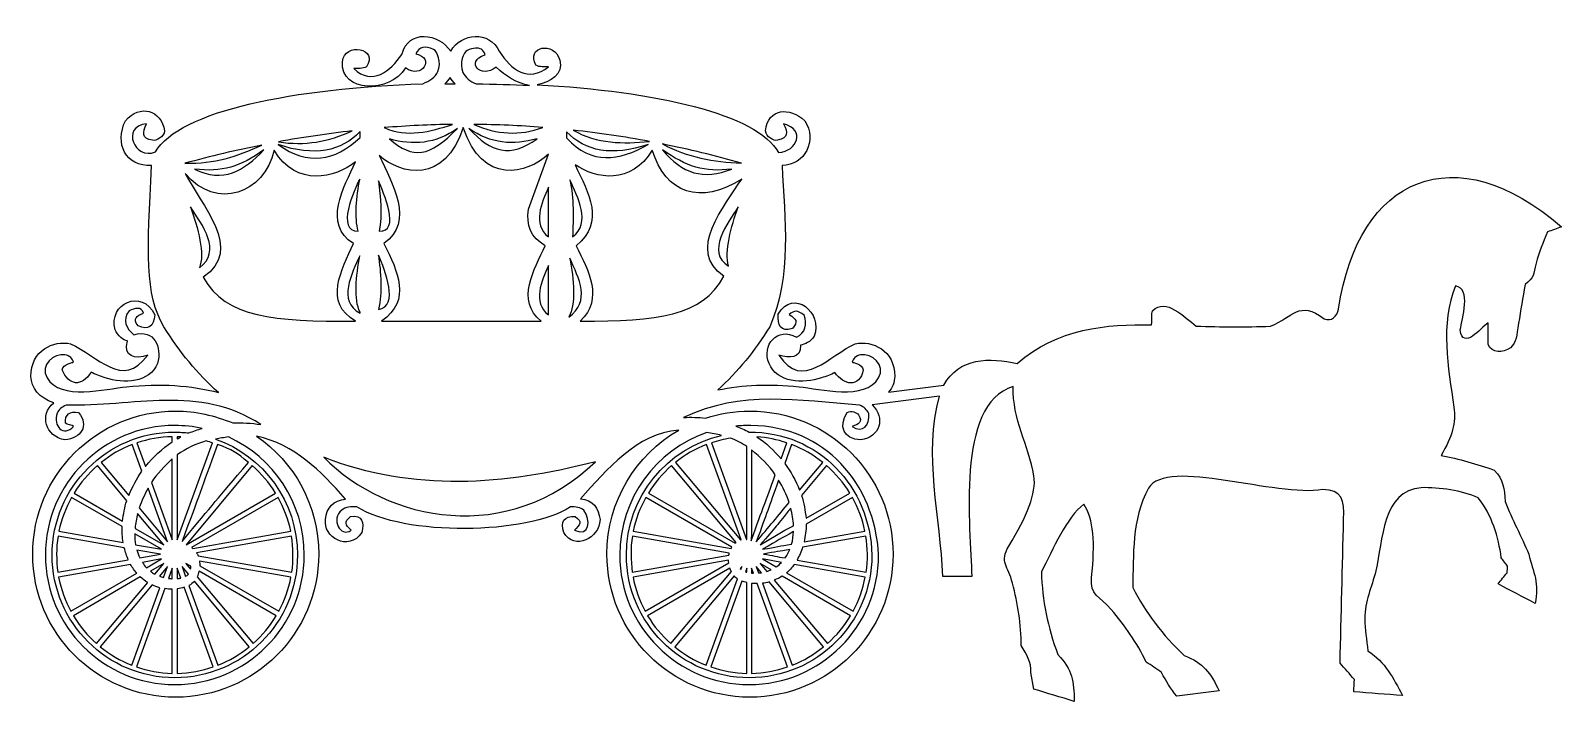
# Model space of a CAD drawing. Header units: centimetres. Extents: x -0.36 to 8.24, y 2.01 to 5.77.
import ezdxf

# ---------------------------------------------------------------- set-up
doc = ezdxf.new("R2010")
doc.units = ezdxf.units.CM
doc.header["$MEASUREMENT"] = 0
doc.layers.add('Layer 1', color=7, linetype='Continuous')

msp = doc.modelspace()

# ---------------------------------------------------------------- linework, layer by layer
at = {"layer": 'Layer 1', "color": 9}
for points, knots in [([(1.85348, 5.74081), (1.79773, 5.74138), (1.74584, 5.71105), (1.7278, 5.63993), (1.7278, 5.63993), (1.66373, 5.5465), (1.56139, 5.46046), (1.45743, 5.56056), (1.45743, 5.56056), (1.47873, 5.56194), (1.50933, 5.55783), (1.52854, 5.57048), (1.52854, 5.57048), (1.60233, 5.67169), (1.40441, 5.71375), (1.39459, 5.59859), (1.39459, 5.59859), (1.37961, 5.42299), (1.66408, 5.41895), (1.74764, 5.56387), (1.74764, 5.56387), (1.83987, 5.49702), (1.91724, 5.62245), (1.80552, 5.64242), (1.80552, 5.64242), (1.82739, 5.68256), (1.85653, 5.6907), (1.90639, 5.66722), (1.90639, 5.66722), (1.92682, 5.65762), (1.95227, 5.59437), (1.92954, 5.5432), (1.92954, 5.5432), (1.9156, 5.51182), (1.884, 5.49053), (1.84521, 5.4754), (1.84521, 5.4754), (1.13189, 5.45156), (0.47298, 5.32435), (0.34452, 5.09258), (0.34452, 5.09258), (0.22618, 5.04509), (0.1474, 5.23606), (0.29409, 5.2505), (0.29409, 5.2505), (0.27342, 5.20111), (0.26153, 5.16946), (0.32716, 5.1579), (0.32716, 5.1579), (0.34939, 5.15451), (0.39026, 5.17388), (0.39579, 5.21081), (0.39579, 5.21081), (0.37622, 5.32853), (0.2581, 5.36285), (0.17503, 5.26786), (0.17503, 5.26786), (0.11547, 5.13938), (0.17365, 5.01112), (0.3222, 5.01651), (0.3222, 5.01651), (0.29831, 4.5332), (0.28347, 4.2909), (0.39165, 4.11197), (0.39165, 4.11197), (0.4764, 3.97182), (0.58045, 3.84866), (0.6984, 3.74238), (0.6984, 3.74238), (0.54349, 3.7836), (0.37209, 3.79474), (0.18164, 3.77545), (0.18164, 3.77545), (0.06514, 3.76365), (-0.19007, 3.69455), (-0.26484, 3.82589), (-0.26484, 3.82589), (-0.30493, 3.89629), (-0.22636, 3.96484), (-0.16397, 3.95404), (-0.16397, 3.95404), (-0.13632, 3.94928), (-0.11928, 3.93146), (-0.11684, 3.9127), (-0.11684, 3.9127), (-0.11682, 3.91254), (-0.17528, 3.9031), (-0.17885, 3.87053), (-0.17885, 3.87053), (-0.14487, 3.78016), (-0.06782, 3.77205), (-0.01762, 3.8573), (-0.01762, 3.8573), (0.00577, 3.84474), (0.03416, 3.83429), (0.06175, 3.82506), (0.06175, 3.82506), (0.16682, 3.78995), (0.31091, 3.79789), (0.3561, 3.90526), (0.3561, 3.90526), (0.38037, 3.99892), (0.34055, 4.09908), (0.22298, 4.06732), (0.22298, 4.06732), (0.17776, 4.10076), (0.15813, 4.15092), (0.1957, 4.20126), (0.1957, 4.20126), (0.22937, 4.21498), (0.26328, 4.22855), (0.27755, 4.18886), (0.27755, 4.18886), (0.2384, 4.17149), (0.21432, 4.1597), (0.24613, 4.11693), (0.24613, 4.11693), (0.30455, 4.0914), (0.33513, 4.11187), (0.34039, 4.17894), (0.34039, 4.17894), (0.2682, 4.32918), (0.07805, 4.2416), (0.11798, 4.09543), (0.11798, 4.09543), (0.13232, 4.06037), (0.16523, 4.03563), (0.18743, 4.03259), (0.18743, 4.03259), (0.15771, 3.94488), (0.23246, 3.92613), (0.3007, 3.95322), (0.3007, 3.95322), (0.15857, 3.75633), (0.01984, 3.95016), (-0.13255, 4.01605), (-0.13255, 4.01605), (-0.22656, 4.03743), (-0.3569, 3.97946), (-0.35497, 3.83333), (-0.35497, 3.83333), (-0.35415, 3.77036), (-0.30841, 3.71147), (-0.22681, 3.68533), (-0.22681, 3.68533), (-0.31024, 3.61792), (-0.27245, 3.49582), (-0.1648, 3.47697), (-0.1648, 3.47697), (-0.0742, 3.48638), (-0.0266, 3.55564), (-0.08708, 3.62993), (-0.08708, 3.62993), (-0.13437, 3.63968), (-0.16643, 3.62073), (-0.16066, 3.5704), (-0.16066, 3.5704), (-0.15363, 3.56077), (-0.12172, 3.56044), (-0.11519, 3.55303), (-0.11519, 3.55303), (-0.17181, 3.49155), (-0.23249, 3.55427), (-0.20862, 3.62662), (-0.20862, 3.62662), (-0.19978, 3.64686), (-0.18147, 3.66101), (-0.15818, 3.6721), (-0.15818, 3.6721), (0.21444, 3.66063), (0.59366, 3.7905), (0.9357, 3.56296), (0.9357, 3.56296), (0.8821, 3.57216), (0.82933, 3.57427), (0.77943, 3.57205), (0.77943, 3.57205), (0.67613, 3.61239), (0.56987, 3.64124), (0.4578, 3.63902), (0.4578, 3.63902), (0.01441, 3.63902), (-0.34512, 3.27967), (-0.34505, 2.83618), (-0.34505, 2.83618), (-0.34505, 2.39279), (0.01441, 2.03333), (0.4578, 2.03333), (0.4578, 2.03333), (0.90119, 2.03333), (1.26064, 2.39279), (1.26064, 2.83618), (1.26064, 2.83618), (1.26064, 3.11119), (1.1226, 3.35374), (0.91173, 3.49846), (0.91173, 3.49846), (1.12681, 3.45219), (1.27033, 3.30311), (1.41195, 3.14541), (1.41195, 3.14541), (1.3452, 3.13835), (1.30315, 3.09879), (1.29951, 3.02965), (1.29951, 3.02965), (1.28259, 2.93378), (1.42699, 2.84603), (1.50373, 2.95689), (1.50373, 2.95689), (1.51583, 3.01295), (1.50825, 3.0594), (1.44007, 3.04702), (1.44007, 3.04702), (1.40212, 3.01655), (1.40807, 3.00115), (1.44337, 2.97012), (1.44337, 2.97012), (1.38208, 2.92675), (1.32691, 3.03472), (1.39046, 3.08257), (1.39046, 3.08257), (1.41165, 3.10027), (1.44207, 3.10396), (1.47562, 3.10076), (1.47562, 3.10076), (1.74, 2.93412), (2.43255, 2.94438), (2.67451, 3.10159), (2.67451, 3.10159), (2.70417, 3.10315), (2.7306, 3.09855), (2.74975, 3.08257), (2.74975, 3.08257), (2.78744, 3.02506), (2.78661, 2.93145), (2.69684, 2.97012), (2.69684, 2.97012), (2.72641, 2.99988), (2.74519, 3.01927), (2.70097, 3.04702), (2.70097, 3.04702), (2.63858, 3.04957), (2.61748, 3.01997), (2.63648, 2.95689), (2.63648, 2.95689), (2.69796, 2.85532), (2.83643, 2.92448), (2.8407, 3.02965), (2.8407, 3.02965), (2.83196, 3.09335), (2.80068, 3.14285), (2.73074, 3.14624), (2.73074, 3.14624), (2.88169, 3.31081), (3.04402, 3.51295), (3.28305, 3.53236), (3.28305, 3.53236), (3.0422, 3.39372), (2.87956, 3.13397), (2.87956, 2.83618), (2.87956, 2.83618), (2.87956, 2.39279), (3.23902, 2.03333), (3.68241, 2.03333), (3.68241, 2.03333), (4.12582, 2.03333), (4.48608, 2.39279), (4.48608, 2.83618), (4.48608, 2.83618), (4.48608, 3.27959), (4.12582, 3.63902), (3.68241, 3.63902), (3.68241, 3.63902), (3.59507, 3.63902), (3.51142, 3.62516), (3.43271, 3.59934), (3.43271, 3.59934), (3.39371, 3.60338), (3.3524, 3.60502), (3.30951, 3.60264), (3.30951, 3.60264), (3.63466, 3.75846), (3.95266, 3.697), (4.29922, 3.6721), (4.29922, 3.6721), (4.3225, 3.66101), (4.34084, 3.64606), (4.34965, 3.62579), (4.34965, 3.62579), (4.35485, 3.55817), (4.317, 3.51297), (4.25622, 3.55303), (4.25622, 3.55303), (4.29432, 3.56586), (4.31779, 3.57476), (4.29178, 3.61753), (4.29178, 3.61753), (4.28265, 3.63176), (4.25169, 3.64509), (4.22811, 3.62993), (4.22811, 3.62993), (4.17988, 3.55686), (4.20404, 3.47935), (4.30583, 3.47697), (4.30583, 3.47697), (4.41066, 3.49217), (4.44693, 3.6001), (4.36867, 3.67375), (4.36867, 3.67375), (4.36867, 3.67375), (4.74653, 3.72253), (4.74653, 3.72253), (4.74653, 3.72253), (4.65566, 3.39445), (4.75289, 3.04264), (4.76555, 2.71133), (4.76555, 2.71133), (4.76555, 2.71133), (4.9276, 2.71133), (4.9276, 2.71133), (4.9276, 2.71133), (4.92347, 2.98195), (4.83238, 3.67662), (5.16077, 3.77628), (5.16077, 3.77628), (5.15635, 3.59103), (5.24555, 3.45224), (5.27735, 3.27522), (5.27735, 3.27522), (5.29084, 3.17621), (5.24055, 3.05185), (5.13596, 2.88083), (5.13596, 2.88083), (5.08231, 2.79306), (5.13216, 2.76889), (5.15663, 2.67329), (5.15663, 2.67329), (5.18618, 2.55784), (5.20532, 2.44272), (5.20624, 2.32272), (5.20624, 2.32272), (5.2346, 2.27288), (5.26536, 2.23112), (5.25916, 2.17141), (5.25916, 2.17141), (5.25916, 2.17141), (5.2757, 2.07881), (5.2757, 2.07881), (5.2757, 2.07881), (5.35161, 2.05582), (5.42719, 2.03317), (5.50307, 2.01018), (5.50307, 2.01018), (5.5034, 2.12234), (5.492, 2.18706), (5.41212, 2.27229), (5.41212, 2.27229), (5.35394, 2.42603), (5.32298, 2.57672), (5.31952, 2.73613), (5.31952, 2.73613), (5.3822, 2.8619), (5.46105, 3.04432), (5.55764, 3.11647), (5.55764, 3.11647), (5.61329, 3.03281), (5.62151, 2.90085), (5.60064, 2.70471), (5.60064, 2.70471), (5.58995, 2.60412), (5.64639, 2.60227), (5.71061, 2.52612), (5.71061, 2.52612), (5.78784, 2.43449), (5.85462, 2.33905), (5.90822, 2.23094), (5.90822, 2.23094), (5.93666, 2.21107), (5.96582, 2.19128), (5.99421, 2.17141), (5.99421, 2.17141), (6.01917, 2.12499), (6.04613, 2.08033), (6.07937, 2.03912), (6.07937, 2.03912), (6.15888, 2.04907), (6.23799, 2.05894), (6.31749, 2.06889), (6.31749, 2.06889), (6.26854, 2.17035), (6.22887, 2.22486), (6.11988, 2.26815), (6.11988, 2.26815), (5.99934, 2.38303), (5.90507, 2.50643), (5.83215, 2.64849), (5.83215, 2.64849), (5.83667, 2.82862), (5.82568, 3.0303), (5.91979, 3.20577), (5.91979, 3.20577), (6.02611, 3.38149), (6.64114, 3.15034), (6.89792, 3.19915), (6.89792, 3.19915), (7.00746, 3.19779), (7.02021, 3.13876), (7.01616, 3.03296), (7.01616, 3.03296), (7.00954, 2.76359), (7.00296, 2.49373), (6.99632, 2.22433), (6.99632, 2.22433), (7.02309, 2.19393), (7.04974, 2.16378), (7.07652, 2.13338), (7.07652, 2.13338), (7.07527, 2.11025), (7.07445, 2.08702), (7.07321, 2.06393), (7.07321, 2.06393), (7.16444, 2.05662), (7.25569, 2.0497), (7.34689, 2.04243), (7.34689, 2.04243), (7.2948, 2.1419), (7.25032, 2.2301), (7.15258, 2.29296), (7.15258, 2.29296), (7.14496, 2.3563), (7.13649, 2.41315), (7.13522, 2.47403), (7.13522, 2.47403), (7.13326, 2.57116), (7.17458, 2.64988), (7.19723, 2.74275), (7.19723, 2.74275), (7.23604, 2.9125), (7.2341, 3.1926), (7.45189, 3.20908), (7.45189, 3.20908), (7.55588, 3.21088), (7.67864, 3.19366), (7.77188, 3.15202), (7.77188, 3.15202), (7.84692, 3.06015), (7.88774, 2.93121), (7.90086, 2.81551), (7.90086, 2.81551), (7.913, 2.79971), (7.92507, 2.7842), (7.93724, 2.76838), (7.93724, 2.76838), (7.93602, 2.75618), (7.93518, 2.74414), (7.93393, 2.732), (7.93393, 2.732), (7.91716, 2.71118), (7.9003, 2.68998), (7.8835, 2.66916), (7.8835, 2.66916), (7.95279, 2.63259), (8.02179, 2.59661), (8.09103, 2.56002), (8.09103, 2.56002), (8.1169, 2.66797), (8.08187, 2.73615), (8.05548, 2.83535), (8.05548, 2.83535), (8.01627, 2.93542), (7.961, 3.02985), (7.92401, 3.13135), (7.92401, 3.13135), (7.91916, 3.20224), (7.91419, 3.25373), (7.862, 3.30747), (7.862, 3.30747), (7.76444, 3.34207), (7.66545, 3.37063), (7.56352, 3.39015), (7.56352, 3.39015), (7.62765, 3.49776), (7.64659, 3.57395), (7.63545, 3.66052), (7.63545, 3.66052), (7.60483, 3.88137), (7.55469, 4.13106), (7.64537, 4.341), (7.64537, 4.341), (7.73354, 4.32685), (7.68234, 4.15718), (7.671, 4.09378), (7.671, 4.09378), (7.68779, 3.97872), (7.78476, 4.10309), (7.82727, 4.13346), (7.82727, 4.13346), (7.82727, 4.11523), (7.82727, 4.01192), (7.82727, 4.01192), (7.82727, 4.01192), (7.85142, 3.96176), (7.90811, 3.96462), (7.95295, 3.99373), (7.95295, 3.99373), (7.98872, 4.02852), (7.98641, 4.05757), (7.99842, 4.13181), (7.99842, 4.13181), (8.01057, 4.20407), (8.02266, 4.27618), (8.0348, 4.34844), (8.0348, 4.34844), (8.08566, 4.38603), (8.08285, 4.40602), (8.09682, 4.46833), (8.09682, 4.46833), (8.11433, 4.52958), (8.13548, 4.58493), (8.16048, 4.64361), (8.16048, 4.64361), (8.18657, 4.65335), (8.21292, 4.66284), (8.23903, 4.67255), (8.23903, 4.67255), (7.64609, 5.18801), (7.0962, 4.95591), (6.98805, 4.21118), (6.98805, 4.21118), (6.97855, 4.17176), (6.95001, 4.13807), (6.90619, 4.15661), (6.90619, 4.15661), (6.76467, 4.2636), (6.73475, 4.16606), (6.60523, 4.11445), (6.60523, 4.11445), (6.46545, 4.11035), (6.32964, 4.11039), (6.18851, 4.1161), (6.18851, 4.1161), (6.12293, 4.16568), (6.01601, 4.27695), (5.94377, 4.20209), (5.94377, 4.20209), (5.93618, 4.18174), (5.94026, 4.15666), (5.93798, 4.12271), (5.93798, 4.12271), (5.6888, 4.12827), (5.40696, 4.10314), (5.18309, 3.90526), (5.18309, 3.90526), (5.03095, 3.9419), (4.85474, 3.93825), (4.77133, 3.78454), (4.77133, 3.78454), (4.77133, 3.78454), (4.46045, 3.74403), (4.46045, 3.74403), (4.46045, 3.74403), (4.48281, 3.77006), (4.49475, 3.80134), (4.49518, 3.83333), (4.49518, 3.83333), (4.49713, 3.97946), (4.36762, 4.03743), (4.27359, 4.01605), (4.27359, 4.01605), (4.13084, 3.95609), (3.97602, 3.74557), (3.84529, 3.95322), (3.84529, 3.95322), (3.9039, 3.93705), (3.96874, 3.92839), (3.96684, 4.00944), (3.96684, 4.00944), (3.9894, 4.0105), (4.02346, 4.02846), (4.0429, 4.05822), (4.0429, 4.05822), (4.09637, 4.18915), (3.92568, 4.33157), (3.84033, 4.18225), (3.84033, 4.18225), (3.8384, 4.12372), (3.8543, 4.07801), (3.92053, 4.10287), (3.92053, 4.10287), (3.95307, 4.14042), (3.94429, 4.15505), (3.90317, 4.17977), (3.90317, 4.17977), (3.92936, 4.20645), (3.9527, 4.20454), (3.98668, 4.17646), (3.98668, 4.17646), (4.00433, 4.12658), (3.99462, 4.07711), (3.94368, 4.05326), (3.94368, 4.05326), (3.8387, 4.11477), (3.74486, 4.00864), (3.7899, 3.90526), (3.7899, 3.90526), (3.83506, 3.79789), (3.97918, 3.78995), (4.08424, 3.82506), (4.08424, 3.82506), (4.11017, 3.83371), (4.137, 3.84326), (4.15949, 3.85482), (4.15949, 3.85482), (4.2081, 3.78369), (4.29746, 3.76669), (4.31906, 3.87053), (4.31906, 3.87053), (4.31552, 3.90313), (4.25705, 3.91254), (4.25705, 3.9127), (4.25705, 3.9127), (4.25948, 3.93146), (4.2765, 3.94928), (4.30418, 3.95404), (4.30418, 3.95404), (4.36657, 3.96484), (4.44514, 3.89629), (4.40505, 3.82589), (4.40505, 3.82589), (4.33028, 3.69455), (4.07509, 3.76365), (3.95857, 3.77545), (3.95857, 3.77545), (3.79244, 3.79225), (3.64094, 3.78639), (3.50216, 3.75726), (3.50216, 3.75726), (3.6136, 3.86026), (3.71221, 3.97803), (3.7932, 4.11197), (3.7932, 4.11197), (3.91934, 4.39912), (3.8778, 4.71099), (3.86266, 5.01734), (3.86266, 5.01734), (3.99119, 5.01728), (4.06345, 5.15866), (3.98999, 5.26786), (3.98999, 5.26786), (3.90446, 5.34693), (3.785, 5.33923), (3.76923, 5.21081), (3.76923, 5.21081), (3.77476, 5.17388), (3.8156, 5.15451), (3.83785, 5.1579), (3.83785, 5.1579), (3.89736, 5.17572), (3.8978, 5.19685), (3.87092, 5.2505), (3.87092, 5.2505), (3.9969, 5.21729), (3.9497, 5.09543), (3.84199, 5.08927), (3.84199, 5.08927), (3.72679, 5.30705), (3.14572, 5.43378), (2.48765, 5.46961), (2.48765, 5.46961), (2.5618, 5.48349), (2.6364, 5.52924), (2.61498, 5.60769), (2.61498, 5.60769), (2.58514, 5.71696), (2.41995, 5.68478), (2.48104, 5.57958), (2.48104, 5.57958), (2.50024, 5.56693), (2.53084, 5.57103), (2.55214, 5.56965), (2.55214, 5.56965), (2.43741, 5.48053), (2.34045, 5.55209), (2.27433, 5.65895), (2.27433, 5.65895), (2.2184, 5.77319), (2.06188, 5.76439), (2.0023, 5.6573), (2.0023, 5.6573), (1.9686, 5.70885), (1.90923, 5.74024), (1.85348, 5.74081)], [0, 0, 0, 0, 0.0057471, 0.0057471, 0.0057471, 0.0057471, 0.0114943, 0.0114943, 0.0114943, 0.0114943, 0.0172414, 0.0172414, 0.0172414, 0.0172414, 0.0229885, 0.0229885, 0.0229885, 0.0229885, 0.0287356, 0.0287356, 0.0287356, 0.0287356, 0.0344828, 0.0344828, 0.0344828, 0.0344828, 0.0402299, 0.0402299, 0.0402299, 0.0402299, 0.045977, 0.045977, 0.045977, 0.045977, 0.0517241, 0.0517241, 0.0517241, 0.0517241, 0.0574713, 0.0574713, 0.0574713, 0.0574713, 0.0632184, 0.0632184, 0.0632184, 0.0632184, 0.0689655, 0.0689655, 0.0689655, 0.0689655, 0.0747126, 0.0747126, 0.0747126, 0.0747126, 0.0804598, 0.0804598, 0.0804598, 0.0804598, 0.0862069, 0.0862069, 0.0862069, 0.0862069, 0.091954, 0.091954, 0.091954, 0.091954, 0.0977011, 0.0977011, 0.0977011, 0.0977011, 0.1034483, 0.1034483, 0.1034483, 0.1034483, 0.1091954, 0.1091954, 0.1091954, 0.1091954, 0.1149425, 0.1149425, 0.1149425, 0.1149425, 0.1206897, 0.1206897, 0.1206897, 0.1206897, 0.1264368, 0.1264368, 0.1264368, 0.1264368, 0.1321839, 0.1321839, 0.1321839, 0.1321839, 0.137931, 0.137931, 0.137931, 0.137931, 0.1436782, 0.1436782, 0.1436782, 0.1436782, 0.1494253, 0.1494253, 0.1494253, 0.1494253, 0.1551724, 0.1551724, 0.1551724, 0.1551724, 0.1609195, 0.1609195, 0.1609195, 0.1609195, 0.1666667, 0.1666667, 0.1666667, 0.1666667, 0.1724138, 0.1724138, 0.1724138, 0.1724138, 0.1781609, 0.1781609, 0.1781609, 0.1781609, 0.183908, 0.183908, 0.183908, 0.183908, 0.1896552, 0.1896552, 0.1896552, 0.1896552, 0.1954023, 0.1954023, 0.1954023, 0.1954023, 0.2011494, 0.2011494, 0.2011494, 0.2011494, 0.2068966, 0.2068966, 0.2068966, 0.2068966, 0.2126437, 0.2126437, 0.2126437, 0.2126437, 0.2183908, 0.2183908, 0.2183908, 0.2183908, 0.2241379, 0.2241379, 0.2241379, 0.2241379, 0.2298851, 0.2298851, 0.2298851, 0.2298851, 0.2356322, 0.2356322, 0.2356322, 0.2356322, 0.2413793, 0.2413793, 0.2413793, 0.2413793, 0.2471264, 0.2471264, 0.2471264, 0.2471264, 0.2528736, 0.2528736, 0.2528736, 0.2528736, 0.2586207, 0.2586207, 0.2586207, 0.2586207, 0.2643678, 0.2643678, 0.2643678, 0.2643678, 0.2701149, 0.2701149, 0.2701149, 0.2701149, 0.2758621, 0.2758621, 0.2758621, 0.2758621, 0.2816092, 0.2816092, 0.2816092, 0.2816092, 0.2873563, 0.2873563, 0.2873563, 0.2873563, 0.2931034, 0.2931034, 0.2931034, 0.2931034, 0.2988506, 0.2988506, 0.2988506, 0.2988506, 0.3045977, 0.3045977, 0.3045977, 0.3045977, 0.3103448, 0.3103448, 0.3103448, 0.3103448, 0.316092, 0.316092, 0.316092, 0.316092, 0.3218391, 0.3218391, 0.3218391, 0.3218391, 0.3275862, 0.3275862, 0.3275862, 0.3275862, 0.3333333, 0.3333333, 0.3333333, 0.3333333, 0.3390805, 0.3390805, 0.3390805, 0.3390805, 0.3448276, 0.3448276, 0.3448276, 0.3448276, 0.3505747, 0.3505747, 0.3505747, 0.3505747, 0.3563218, 0.3563218, 0.3563218, 0.3563218, 0.362069, 0.362069, 0.362069, 0.362069, 0.3678161, 0.3678161, 0.3678161, 0.3678161, 0.3735632, 0.3735632, 0.3735632, 0.3735632, 0.3793103, 0.3793103, 0.3793103, 0.3793103, 0.3850575, 0.3850575, 0.3850575, 0.3850575, 0.3908046, 0.3908046, 0.3908046, 0.3908046, 0.3965517, 0.3965517, 0.3965517, 0.3965517, 0.4022989, 0.4022989, 0.4022989, 0.4022989, 0.408046, 0.408046, 0.408046, 0.408046, 0.4137931, 0.4137931, 0.4137931, 0.4137931, 0.4195402, 0.4195402, 0.4195402, 0.4195402, 0.4252874, 0.4252874, 0.4252874, 0.4252874, 0.4310345, 0.4310345, 0.4310345, 0.4310345, 0.4367816, 0.4367816, 0.4367816, 0.4367816, 0.4425287, 0.4425287, 0.4425287, 0.4425287, 0.4482759, 0.4482759, 0.4482759, 0.4482759, 0.454023, 0.454023, 0.454023, 0.454023, 0.4597701, 0.4597701, 0.4597701, 0.4597701, 0.4655172, 0.4655172, 0.4655172, 0.4655172, 0.4712644, 0.4712644, 0.4712644, 0.4712644, 0.4770115, 0.4770115, 0.4770115, 0.4770115, 0.4827586, 0.4827586, 0.4827586, 0.4827586, 0.4885057, 0.4885057, 0.4885057, 0.4885057, 0.4942529, 0.4942529, 0.4942529, 0.4942529, 0.5, 0.5, 0.5, 0.5, 0.5057471, 0.5057471, 0.5057471, 0.5057471, 0.5114943, 0.5114943, 0.5114943, 0.5114943, 0.5172414, 0.5172414, 0.5172414, 0.5172414, 0.5229885, 0.5229885, 0.5229885, 0.5229885, 0.5287356, 0.5287356, 0.5287356, 0.5287356, 0.5344828, 0.5344828, 0.5344828, 0.5344828, 0.5402299, 0.5402299, 0.5402299, 0.5402299, 0.545977, 0.545977, 0.545977, 0.545977, 0.5517241, 0.5517241, 0.5517241, 0.5517241, 0.5574713, 0.5574713, 0.5574713, 0.5574713, 0.5632184, 0.5632184, 0.5632184, 0.5632184, 0.5689655, 0.5689655, 0.5689655, 0.5689655, 0.5747126, 0.5747126, 0.5747126, 0.5747126, 0.5804598, 0.5804598, 0.5804598, 0.5804598, 0.5862069, 0.5862069, 0.5862069, 0.5862069, 0.591954, 0.591954, 0.591954, 0.591954, 0.5977011, 0.5977011, 0.5977011, 0.5977011, 0.6034483, 0.6034483, 0.6034483, 0.6034483, 0.6091954, 0.6091954, 0.6091954, 0.6091954, 0.6149425, 0.6149425, 0.6149425, 0.6149425, 0.6206897, 0.6206897, 0.6206897, 0.6206897, 0.6264368, 0.6264368, 0.6264368, 0.6264368, 0.6321839, 0.6321839, 0.6321839, 0.6321839, 0.637931, 0.637931, 0.637931, 0.637931, 0.6436782, 0.6436782, 0.6436782, 0.6436782, 0.6494253, 0.6494253, 0.6494253, 0.6494253, 0.6551724, 0.6551724, 0.6551724, 0.6551724, 0.6609195, 0.6609195, 0.6609195, 0.6609195, 0.6666667, 0.6666667, 0.6666667, 0.6666667, 0.6724138, 0.6724138, 0.6724138, 0.6724138, 0.6781609, 0.6781609, 0.6781609, 0.6781609, 0.683908, 0.683908, 0.683908, 0.683908, 0.6896552, 0.6896552, 0.6896552, 0.6896552, 0.6954023, 0.6954023, 0.6954023, 0.6954023, 0.7011494, 0.7011494, 0.7011494, 0.7011494, 0.7068966, 0.7068966, 0.7068966, 0.7068966, 0.7126437, 0.7126437, 0.7126437, 0.7126437, 0.7183908, 0.7183908, 0.7183908, 0.7183908, 0.7241379, 0.7241379, 0.7241379, 0.7241379, 0.7298851, 0.7298851, 0.7298851, 0.7298851, 0.7356322, 0.7356322, 0.7356322, 0.7356322, 0.7413793, 0.7413793, 0.7413793, 0.7413793, 0.7471264, 0.7471264, 0.7471264, 0.7471264, 0.7528736, 0.7528736, 0.7528736, 0.7528736, 0.7586207, 0.7586207, 0.7586207, 0.7586207, 0.7643678, 0.7643678, 0.7643678, 0.7643678, 0.7701149, 0.7701149, 0.7701149, 0.7701149, 0.7758621, 0.7758621, 0.7758621, 0.7758621, 0.7816092, 0.7816092, 0.7816092, 0.7816092, 0.7873563, 0.7873563, 0.7873563, 0.7873563, 0.7931034, 0.7931034, 0.7931034, 0.7931034, 0.7988506, 0.7988506, 0.7988506, 0.7988506, 0.8045977, 0.8045977, 0.8045977, 0.8045977, 0.8103448, 0.8103448, 0.8103448, 0.8103448, 0.816092, 0.816092, 0.816092, 0.816092, 0.8218391, 0.8218391, 0.8218391, 0.8218391, 0.8275862, 0.8275862, 0.8275862, 0.8275862, 0.8333333, 0.8333333, 0.8333333, 0.8333333, 0.8390805, 0.8390805, 0.8390805, 0.8390805, 0.8448276, 0.8448276, 0.8448276, 0.8448276, 0.8505747, 0.8505747, 0.8505747, 0.8505747, 0.8563218, 0.8563218, 0.8563218, 0.8563218, 0.862069, 0.862069, 0.862069, 0.862069, 0.8678161, 0.8678161, 0.8678161, 0.8678161, 0.8735632, 0.8735632, 0.8735632, 0.8735632, 0.8793103, 0.8793103, 0.8793103, 0.8793103, 0.8850575, 0.8850575, 0.8850575, 0.8850575, 0.8908046, 0.8908046, 0.8908046, 0.8908046, 0.8965517, 0.8965517, 0.8965517, 0.8965517, 0.9022989, 0.9022989, 0.9022989, 0.9022989, 0.908046, 0.908046, 0.908046, 0.908046, 0.9137931, 0.9137931, 0.9137931, 0.9137931, 0.9195402, 0.9195402, 0.9195402, 0.9195402, 0.9252874, 0.9252874, 0.9252874, 0.9252874, 0.9310345, 0.9310345, 0.9310345, 0.9310345, 0.9367816, 0.9367816, 0.9367816, 0.9367816, 0.9425287, 0.9425287, 0.9425287, 0.9425287, 0.9482759, 0.9482759, 0.9482759, 0.9482759, 0.954023, 0.954023, 0.954023, 0.954023, 0.9597701, 0.9597701, 0.9597701, 0.9597701, 0.9655172, 0.9655172, 0.9655172, 0.9655172, 0.9712644, 0.9712644, 0.9712644, 0.9712644, 0.9770115, 0.9770115, 0.9770115, 0.9770115, 0.9827586, 0.9827586, 0.9827586, 0.9827586, 0.9885057, 0.9885057, 0.9885057, 0.9885057, 1, 1, 1, 1]), ([(2.14121, 5.67466), (2.16601, 5.67677), (2.18683, 5.66834), (2.19495, 5.63745), (2.19495, 5.63745), (2.07959, 5.59773), (2.17033, 5.4987), (2.25779, 5.568), (2.25779, 5.568), (2.3109, 5.51858), (2.37206, 5.47724), (2.44548, 5.4663), (2.44548, 5.4663), (2.34671, 5.47112), (2.24591, 5.4738), (2.14535, 5.47457), (2.14535, 5.47457), (2.11098, 5.48944), (2.08374, 5.51025), (2.07093, 5.53906), (2.07093, 5.53906), (2.0482, 5.59023), (2.07368, 5.65265), (2.09408, 5.66226), (2.09408, 5.66226), (2.11014, 5.66816), (2.12633, 5.6734), (2.14121, 5.67466)], [0, 0, 0, 0, 0.125, 0.125, 0.125, 0.125, 0.25, 0.25, 0.25, 0.25, 0.375, 0.375, 0.375, 0.375, 0.5, 0.5, 0.5, 0.5, 0.625, 0.625, 0.625, 0.625, 0.75, 0.75, 0.75, 0.75, 1, 1, 1, 1]), ([(1.99817, 5.51095), (2.00629, 5.49682), (2.01637, 5.48425), (2.02711, 5.47457), (2.02711, 5.47457), (2.00748, 5.47444), (1.98801, 5.47489), (1.9684, 5.47457), (1.9684, 5.47457), (1.97918, 5.48617), (1.99102, 5.49642), (1.99817, 5.51095)], [0, 0, 0, 0, 0.25, 0.25, 0.25, 0.25, 0.5, 0.5, 0.5, 0.5, 1, 1, 1, 1]), ([(2.01305, 5.24719), (1.88449, 5.20547), (1.75901, 5.17175), (1.62858, 5.229), (1.62858, 5.229), (1.75717, 5.23951), (1.88492, 5.24547), (2.01305, 5.24719)], [0, 0, 0, 0, 0.3333333, 0.3333333, 0.3333333, 0.3333333, 1, 1, 1, 1]), ([(2.13212, 5.24719), (2.26155, 5.24619), (2.39094, 5.24069), (2.5199, 5.23066), (2.5199, 5.23066), (2.38697, 5.18126), (2.26214, 5.1902), (2.13212, 5.24719)], [0, 0, 0, 0, 0.3333333, 0.3333333, 0.3333333, 0.3333333, 1, 1, 1, 1]), ([(1.49298, 5.20751), (1.49298, 5.20751), (1.49298, 5.17278), (1.49298, 5.17278), (1.49298, 5.17278), (1.34885, 5.04009), (1.20146, 5.01491), (1.03327, 5.13392), (1.03327, 5.13392), (1.23657, 5.06555), (1.38929, 5.09556), (1.49298, 5.20751)], [0, 0, 0, 0, 0.25, 0.25, 0.25, 0.25, 0.5, 0.5, 0.5, 0.5, 1, 1, 1, 1]), ([(1.44916, 5.21081), (1.31644, 5.15019), (1.18188, 5.12524), (1.03575, 5.14963), (1.03575, 5.14963), (1.17381, 5.17511), (1.31163, 5.19526), (1.44916, 5.21081)], [0, 0, 0, 0, 0.3333333, 0.3333333, 0.3333333, 0.3333333, 1, 1, 1, 1]), ([(2.07258, 5.22983), (2.17829, 4.90453), (2.43344, 4.96841), (2.55049, 5.07935), (2.55049, 5.07935), (2.55049, 5.07935), (2.43887, 4.77177), (2.43887, 4.77177), (2.43887, 4.77177), (2.42448, 4.67994), (2.45308, 4.61463), (2.5323, 4.56672), (2.5323, 4.56672), (2.47161, 4.43235), (2.36634, 4.26006), (2.50997, 4.14256), (2.50997, 4.14256), (2.50997, 4.14256), (1.6137, 4.14256), (1.6137, 4.14256), (1.6137, 4.14256), (1.78444, 4.26431), (1.70497, 4.41941), (1.62693, 4.57829), (1.62693, 4.57829), (1.80294, 4.7034), (1.67129, 4.91542), (1.6013, 5.07191), (1.6013, 5.07191), (1.72142, 4.96512), (1.96916, 4.91024), (2.07258, 5.22983)], [0, 0, 0, 0, 0.1111111, 0.1111111, 0.1111111, 0.1111111, 0.2222222, 0.2222222, 0.2222222, 0.2222222, 0.3333333, 0.3333333, 0.3333333, 0.3333333, 0.4444444, 0.4444444, 0.4444444, 0.4444444, 0.5555556, 0.5555556, 0.5555556, 0.5555556, 0.6666667, 0.6666667, 0.6666667, 0.6666667, 0.7777778, 0.7777778, 0.7777778, 0.7777778, 1, 1, 1, 1]), ([(2.04034, 5.22487), (1.88048, 5.0608), (1.79174, 5.05189), (1.65752, 5.16534), (1.65752, 5.16534), (1.78939, 5.12922), (1.91807, 5.1365), (2.04034, 5.22487)], [0, 0, 0, 0, 0.3333333, 0.3333333, 0.3333333, 0.3333333, 1, 1, 1, 1]), ([(2.104, 5.22487), (2.22624, 5.13647), (2.35493, 5.13002), (2.48682, 5.16617), (2.48682, 5.16617), (2.33408, 5.05935), (2.23241, 5.0871), (2.104, 5.22487)], [0, 0, 0, 0, 0.3333333, 0.3333333, 0.3333333, 0.3333333, 1, 1, 1, 1]), ([(2.65301, 5.20585), (2.75668, 5.09544), (2.90893, 5.06677), (3.11107, 5.13475), (3.11107, 5.13475), (2.94324, 5.04069), (2.79529, 5.01883), (2.65301, 5.17113), (2.65301, 5.17113), (2.65301, 5.17113), (2.65301, 5.20585), (2.65301, 5.20585)], [0, 0, 0, 0, 0.25, 0.25, 0.25, 0.25, 0.5, 0.5, 0.5, 0.5, 1, 1, 1, 1]), ([(2.69022, 5.21495), (2.83328, 5.19942), (2.97601, 5.17806), (3.11852, 5.15128), (3.11852, 5.15128), (2.96933, 5.13715), (2.8244, 5.1378), (2.69022, 5.21495)], [0, 0, 0, 0, 0.3333333, 0.3333333, 0.3333333, 0.3333333, 1, 1, 1, 1]), ([(0.94232, 5.13144), (0.79735, 5.06418), (0.6801, 5.02809), (0.50989, 5.02891), (0.50989, 5.02891), (0.65454, 5.06849), (0.79823, 5.10257), (0.94232, 5.13144)], [0, 0, 0, 0, 0.3333333, 0.3333333, 0.3333333, 0.3333333, 1, 1, 1, 1]), ([(1.01012, 5.1025), (1.13865, 4.89163), (1.35216, 4.94635), (1.46818, 5.03718), (1.46818, 5.03718), (1.40126, 4.89563), (1.28173, 4.68612), (1.45577, 4.57829), (1.45577, 4.57829), (1.38978, 4.43234), (1.28471, 4.24725), (1.46818, 4.14256), (1.46818, 4.14256), (1.00397, 4.14351), (0.74137, 4.15872), (0.61242, 4.39061), (0.61242, 4.39061), (0.84561, 4.53998), (0.59579, 4.80239), (0.51154, 4.97104), (0.51154, 4.97104), (0.68649, 4.76299), (0.95561, 4.85683), (1.01012, 5.1025)], [0, 0, 0, 0, 0.1428571, 0.1428571, 0.1428571, 0.1428571, 0.2857143, 0.2857143, 0.2857143, 0.2857143, 0.4285714, 0.4285714, 0.4285714, 0.4285714, 0.5714286, 0.5714286, 0.5714286, 0.5714286, 0.7142857, 0.7142857, 0.7142857, 0.7142857, 1, 1, 1, 1]), ([(0.95307, 5.10415), (0.8376, 4.98565), (0.72631, 4.91516), (0.56281, 4.99667), (0.56281, 4.99667), (0.71716, 4.97685), (0.82152, 5.01009), (0.95307, 5.10415)], [0, 0, 0, 0, 0.3333333, 0.3333333, 0.3333333, 0.3333333, 1, 1, 1, 1]), ([(3.13423, 5.10333), (3.20845, 4.85825), (3.40591, 4.79349), (3.63611, 4.94044), (3.63611, 4.94044), (3.54041, 4.79006), (3.3227, 4.53869), (3.53606, 4.39557), (3.53606, 4.39557), (3.41308, 4.16826), (3.1656, 4.14489), (2.72991, 4.14256), (2.72991, 4.14256), (2.86234, 4.27333), (2.77634, 4.42155), (2.70676, 4.56672), (2.70676, 4.56672), (2.87156, 4.6993), (2.77642, 4.85973), (2.70014, 5.02064), (2.70014, 5.02064), (2.81973, 4.94111), (3.01408, 4.90629), (3.13423, 5.10333)], [0, 0, 0, 0, 0.1428571, 0.1428571, 0.1428571, 0.1428571, 0.2857143, 0.2857143, 0.2857143, 0.2857143, 0.4285714, 0.4285714, 0.4285714, 0.4285714, 0.5714286, 0.5714286, 0.5714286, 0.5714286, 0.7142857, 0.7142857, 0.7142857, 0.7142857, 1, 1, 1, 1]), ([(3.19128, 5.13723), (3.3392, 5.10741), (3.48719, 5.07173), (3.63445, 5.02974), (3.63445, 5.02974), (3.47898, 5.03633), (3.3305, 5.06329), (3.19128, 5.13723)], [0, 0, 0, 0, 0.3333333, 0.3333333, 0.3333333, 0.3333333, 1, 1, 1, 1]), ([(3.19128, 5.10498), (3.32283, 5.01092), (3.42721, 4.97685), (3.58154, 4.99667), (3.58154, 4.99667), (3.41929, 4.93553), (3.30371, 4.96726), (3.19128, 5.10498)], [0, 0, 0, 0, 0.3333333, 0.3333333, 0.3333333, 0.3333333, 1, 1, 1, 1]), ([(1.49133, 4.94044), (1.47342, 4.84191), (1.46017, 4.72282), (1.48306, 4.64857), (1.48306, 4.64857), (1.3535, 4.64423), (1.46186, 4.88444), (1.49133, 4.94044)], [0, 0, 0, 0, 0.3333333, 0.3333333, 0.3333333, 0.3333333, 1, 1, 1, 1]), ([(1.59633, 4.92969), (1.62153, 4.87179), (1.72493, 4.63806), (1.59964, 4.64857), (1.59964, 4.64857), (1.61886, 4.74266), (1.60866, 4.83543), (1.59633, 4.92969)], [0, 0, 0, 0, 0.3333333, 0.3333333, 0.3333333, 0.3333333, 1, 1, 1, 1]), ([(2.6712, 4.93631), (2.71322, 4.83933), (2.79414, 4.69649), (2.68691, 4.6155), (2.68691, 4.6155), (2.68974, 4.71808), (2.69581, 4.83154), (2.6712, 4.93631)], [0, 0, 0, 0, 0.3333333, 0.3333333, 0.3333333, 0.3333333, 1, 1, 1, 1]), ([(2.55049, 4.89414), (2.55049, 4.89414), (2.55049, 4.61633), (2.55049, 4.61633), (2.55049, 4.61633), (2.45864, 4.68823), (2.51251, 4.80572), (2.55049, 4.89414)], [0, 0, 0, 0, 0.3333333, 0.3333333, 0.3333333, 0.3333333, 1, 1, 1, 1]), ([(0.54131, 4.78417), (0.60657, 4.68292), (0.71876, 4.53742), (0.59092, 4.44187), (0.59092, 4.44187), (0.62291, 4.51989), (0.58327, 4.66675), (0.54131, 4.78417)], [0, 0, 0, 0, 0.3333333, 0.3333333, 0.3333333, 0.3333333, 1, 1, 1, 1]), ([(3.61626, 4.78417), (3.57615, 4.67196), (3.53789, 4.53292), (3.56252, 4.45262), (3.56252, 4.45262), (3.43183, 4.52919), (3.55984, 4.69663), (3.61626, 4.78417)], [0, 0, 0, 0, 0.3333333, 0.3333333, 0.3333333, 0.3333333, 1, 1, 1, 1]), ([(1.49133, 4.51049), (1.47119, 4.39969), (1.45671, 4.26365), (1.49298, 4.19382), (1.49298, 4.19382), (1.49298, 4.19382), (1.49298, 4.18803), (1.49298, 4.18803), (1.49298, 4.18803), (1.36397, 4.2573), (1.44747, 4.40926), (1.49133, 4.51049)], [0, 0, 0, 0, 0.25, 0.25, 0.25, 0.25, 0.5, 0.5, 0.5, 0.5, 1, 1, 1, 1]), ([(1.59633, 4.5138), (1.63333, 4.4288), (1.7135, 4.22805), (1.59633, 4.2087), (1.59633, 4.2087), (1.62048, 4.30571), (1.60916, 4.41591), (1.59633, 4.5138)], [0, 0, 0, 0, 0.3333333, 0.3333333, 0.3333333, 0.3333333, 1, 1, 1, 1]), ([(2.6712, 4.49727), (2.72136, 4.38291), (2.79116, 4.25413), (2.66459, 4.16571), (2.66459, 4.16571), (2.70692, 4.23437), (2.6925, 4.37992), (2.6712, 4.49727)], [0, 0, 0, 0, 0.3333333, 0.3333333, 0.3333333, 0.3333333, 1, 1, 1, 1]), ([(2.55049, 4.45592), (2.55049, 4.45592), (2.55049, 4.17811), (2.55049, 4.17811), (2.55049, 4.17811), (2.45864, 4.25003), (2.51251, 4.36749), (2.55049, 4.45592)], [0, 0, 0, 0, 0.3333333, 0.3333333, 0.3333333, 0.3333333, 1, 1, 1, 1]), ([(0.45284, 3.55799), (0.50576, 3.55799), (0.55694, 3.5522), (0.60663, 3.54146), (0.60663, 3.54146), (0.58088, 3.53439), (0.55616, 3.52599), (0.53221, 3.51583), (0.53221, 3.51583), (0.5061, 3.51882), (0.47977, 3.52079), (0.45284, 3.52079), (0.45284, 3.52079), (0.07234, 3.52079), (-0.2359, 3.21171), (-0.2359, 2.83122), (-0.2359, 2.83122), (-0.2359, 2.45075), (0.07234, 2.14247), (0.45284, 2.14247), (0.45284, 2.14247), (0.83334, 2.14247), (1.14158, 2.45075), (1.14158, 2.83122), (1.14158, 2.83122), (1.14156, 3.13184), (0.94951, 3.38781), (0.68104, 3.48193), (0.68104, 3.48193), (0.70518, 3.48656), (0.72947, 3.49013), (0.7538, 3.4935), (0.7538, 3.4935), (1.00508, 3.3791), (1.17962, 3.12528), (1.17962, 2.83122), (1.17962, 2.83122), (1.17962, 2.42992), (0.85416, 2.10444), (0.45284, 2.10444), (0.45284, 2.10444), (0.05152, 2.10444), (-0.27394, 2.42992), (-0.27394, 2.83122), (-0.27394, 2.83122), (-0.27394, 3.23254), (0.05152, 3.55799), (0.45284, 3.55799)], [0, 0, 0, 0, 0.0769231, 0.0769231, 0.0769231, 0.0769231, 0.1538462, 0.1538462, 0.1538462, 0.1538462, 0.2307692, 0.2307692, 0.2307692, 0.2307692, 0.3076923, 0.3076923, 0.3076923, 0.3076923, 0.3846154, 0.3846154, 0.3846154, 0.3846154, 0.4615385, 0.4615385, 0.4615385, 0.4615385, 0.5384615, 0.5384615, 0.5384615, 0.5384615, 0.6153846, 0.6153846, 0.6153846, 0.6153846, 0.6923077, 0.6923077, 0.6923077, 0.6923077, 0.7692308, 0.7692308, 0.7692308, 0.7692308, 0.8461538, 0.8461538, 0.8461538, 0.8461538, 1, 1, 1, 1]), ([(3.6882, 3.55799), (4.10141, 3.55289), (4.38281, 3.23519), (4.40505, 2.83122), (4.40505, 2.83122), (4.40505, 2.42992), (4.07962, 2.10444), (3.67827, 2.10444), (3.67827, 2.10444), (3.27695, 2.10444), (2.9515, 2.42992), (2.9515, 2.83122), (2.9515, 2.83122), (2.9515, 3.14941), (3.15541, 3.41986), (3.44015, 3.51831), (3.44015, 3.51831), (3.46766, 3.51359), (3.49567, 3.50911), (3.52283, 3.5026), (3.52283, 3.5026), (3.21703, 3.43219), (2.9887, 3.15837), (2.9887, 2.83122), (2.9887, 2.83122), (2.9887, 2.45075), (3.29778, 2.14247), (3.67827, 2.14247), (3.67827, 2.14247), (4.0588, 2.14247), (4.36702, 2.45075), (4.36702, 2.83122), (4.36702, 2.83122), (4.35919, 3.21181), (4.0669, 3.52431), (3.67745, 3.52079), (3.67745, 3.52079), (3.65403, 3.53362), (3.62934, 3.54492), (3.60386, 3.55469), (3.60386, 3.55469), (3.63254, 3.55719), (3.66065, 3.55834), (3.6882, 3.55799)], [0, 0, 0, 0, 0.0833333, 0.0833333, 0.0833333, 0.0833333, 0.1666667, 0.1666667, 0.1666667, 0.1666667, 0.25, 0.25, 0.25, 0.25, 0.3333333, 0.3333333, 0.3333333, 0.3333333, 0.4166667, 0.4166667, 0.4166667, 0.4166667, 0.5, 0.5, 0.5, 0.5, 0.5833333, 0.5833333, 0.5833333, 0.5833333, 0.6666667, 0.6666667, 0.6666667, 0.6666667, 0.75, 0.75, 0.75, 0.75, 0.8333333, 0.8333333, 0.8333333, 0.8333333, 1, 1, 1, 1]), ([(0.21389, 3.45133), (0.21389, 3.45133), (0.26846, 3.30168), (0.26846, 3.30168), (0.26846, 3.30168), (0.23762, 3.25976), (0.21491, 3.21305), (0.19487, 3.16525), (0.19487, 3.16525), (0.19487, 3.16525), (0.03943, 3.35046), (0.03943, 3.35046), (0.03943, 3.35046), (0.09184, 3.39227), (0.15028, 3.42681), (0.21389, 3.45133)], [0, 0, 0, 0, 0.2, 0.2, 0.2, 0.2, 0.4, 0.4, 0.4, 0.4, 0.6, 0.6, 0.6, 0.6, 1, 1, 1, 1]), ([(0.43878, 3.49516), (0.43878, 3.49516), (0.43878, 3.46622), (0.43878, 3.46622), (0.43878, 3.46622), (0.38047, 3.42959), (0.3324, 3.38037), (0.2883, 3.32814), (0.2883, 3.32814), (0.2883, 3.32814), (0.24035, 3.46043), (0.24035, 3.46043), (0.24035, 3.46043), (0.30287, 3.48154), (0.36951, 3.4937), (0.43878, 3.49516)], [0, 0, 0, 0, 0.2, 0.2, 0.2, 0.2, 0.4, 0.4, 0.4, 0.4, 0.6, 0.6, 0.6, 0.6, 1, 1, 1, 1]), ([(0.46689, 3.49516), (0.47375, 3.49503), (0.48074, 3.4947), (0.48757, 3.49433), (0.48757, 3.49433), (0.4806, 3.4908), (0.47373, 3.48652), (0.46689, 3.48275), (0.46689, 3.48275), (0.46689, 3.48275), (0.46689, 3.49516), (0.46689, 3.49516)], [0, 0, 0, 0, 0.25, 0.25, 0.25, 0.25, 0.5, 0.5, 0.5, 0.5, 1, 1, 1, 1]), ([(0.62978, 3.47118), (0.64171, 3.4679), (0.65369, 3.46435), (0.66533, 3.46043), (0.66533, 3.46043), (0.66533, 3.46043), (0.46689, 2.91555), (0.46689, 2.91555), (0.46689, 2.91555), (0.46689, 2.91555), (0.46689, 3.39263), (0.46689, 3.39263), (0.46689, 3.39263), (0.51565, 3.43033), (0.5713, 3.45354), (0.62978, 3.47118)], [0, 0, 0, 0, 0.2, 0.2, 0.2, 0.2, 0.4, 0.4, 0.4, 0.4, 0.6, 0.6, 0.6, 0.6, 1, 1, 1, 1]), ([(0.69179, 3.45133), (0.77633, 3.42261), (0.79934, 3.40545), (0.86625, 3.35046), (0.86625, 3.35046), (0.68427, 3.13688), (0.675, 3.12624), (0.49335, 2.90729), (0.49335, 2.90729), (0.59378, 3.17678), (0.59708, 3.18685), (0.69179, 3.45133)], [0, 0, 0, 0, 0.25, 0.25, 0.25, 0.25, 0.5, 0.5, 0.5, 0.5, 1, 1, 1, 1]), ([(3.43932, 3.45133), (3.43932, 3.45133), (3.63363, 2.91721), (3.63363, 2.91721), (3.63363, 2.91721), (3.63226, 2.91663), (3.63084, 2.91618), (3.62949, 2.91555), (3.62949, 2.91555), (3.62949, 2.91555), (3.26404, 3.35046), (3.26404, 3.35046), (3.26404, 3.35046), (3.31645, 3.39227), (3.37572, 3.42681), (3.43932, 3.45133)], [0, 0, 0, 0, 0.2, 0.2, 0.2, 0.2, 0.4, 0.4, 0.4, 0.4, 0.6, 0.6, 0.6, 0.6, 1, 1, 1, 1]), ([(3.57327, 3.48689), (3.60512, 3.47472), (3.63559, 3.45927), (3.66422, 3.44059), (3.66422, 3.44059), (3.66422, 3.44059), (3.66422, 2.91886), (3.66422, 2.91886), (3.66422, 2.91886), (3.66422, 2.91886), (3.66257, 2.91886), (3.66257, 2.91886), (3.66257, 2.91886), (3.66257, 2.91886), (3.46578, 3.46043), (3.46578, 3.46043), (3.46578, 3.46043), (3.50047, 3.47212), (3.53631, 3.48099), (3.57327, 3.48689)], [0, 0, 0, 0, 0.1666667, 0.1666667, 0.1666667, 0.1666667, 0.3333333, 0.3333333, 0.3333333, 0.3333333, 0.5, 0.5, 0.5, 0.5, 0.6666667, 0.6666667, 0.6666667, 0.6666667, 1, 1, 1, 1]), ([(3.72127, 3.49433), (3.78017, 3.49055), (3.8362, 3.47858), (3.88994, 3.46043), (3.88994, 3.46043), (3.88994, 3.46043), (3.8577, 3.37031), (3.8577, 3.37031), (3.8577, 3.37031), (3.81699, 3.41663), (3.77348, 3.46084), (3.72127, 3.49433)], [0, 0, 0, 0, 0.25, 0.25, 0.25, 0.25, 0.5, 0.5, 0.5, 0.5, 1, 1, 1, 1]), ([(3.9164, 3.45133), (3.98003, 3.42681), (4.03927, 3.39227), (4.09169, 3.35046), (4.09169, 3.35046), (4.09169, 3.35046), (3.96105, 3.19585), (3.96105, 3.19585), (3.96105, 3.19585), (3.93884, 3.24863), (3.91278, 3.29917), (3.87754, 3.34467), (3.87754, 3.34467), (3.87754, 3.34467), (3.9164, 3.45133), (3.9164, 3.45133)], [0, 0, 0, 0, 0.2, 0.2, 0.2, 0.2, 0.4, 0.4, 0.4, 0.4, 0.6, 0.6, 0.6, 0.6, 1, 1, 1, 1]), ([(0.43878, 3.37031), (0.43878, 3.37031), (0.43878, 2.91555), (0.43878, 2.91555), (0.43878, 2.91555), (0.43878, 2.91555), (0.32137, 3.23719), (0.32137, 3.23719), (0.32137, 3.23719), (0.35308, 3.28791), (0.39453, 3.33056), (0.43878, 3.37031)], [0, 0, 0, 0, 0.25, 0.25, 0.25, 0.25, 0.5, 0.5, 0.5, 0.5, 1, 1, 1, 1]), ([(1.28876, 3.3794), (1.79525, 3.18435), (2.30271, 3.22066), (2.8159, 3.3546), (2.8159, 3.3546), (2.32425, 2.88312), (1.65008, 3.01588), (1.28876, 3.3794)], [0, 0, 0, 0, 0.3333333, 0.3333333, 0.3333333, 0.3333333, 1, 1, 1, 1]), ([(3.6915, 3.42074), (3.74197, 3.38006), (3.78873, 3.33552), (3.82462, 3.28101), (3.82462, 3.28101), (3.76819, 3.12463), (3.75962, 3.10844), (3.68985, 2.91142), (3.68985, 2.91142), (3.69335, 3.16866), (3.69082, 3.18653), (3.6915, 3.42074)], [0, 0, 0, 0, 0.25, 0.25, 0.25, 0.25, 0.5, 0.5, 0.5, 0.5, 1, 1, 1, 1]), ([(0.01793, 3.3331), (0.01793, 3.3331), (0.18329, 3.13549), (0.18329, 3.13549), (0.18329, 3.13549), (0.16997, 3.09882), (0.16496, 3.05972), (0.15932, 3.02139), (0.15932, 3.02139), (0.15932, 3.02139), (-0.11271, 3.17848), (-0.11271, 3.17848), (-0.11271, 3.17848), (-0.07712, 3.23627), (-0.03308, 3.28883), (0.01793, 3.3331)], [0, 0, 0, 0, 0.2, 0.2, 0.2, 0.2, 0.4, 0.4, 0.4, 0.4, 0.6, 0.6, 0.6, 0.6, 1, 1, 1, 1]), ([(0.88775, 3.3331), (0.93873, 3.28881), (0.98283, 3.23627), (1.01839, 3.17848), (1.01839, 3.17848), (1.01839, 3.17848), (0.51568, 2.8891), (0.51568, 2.8891), (0.51568, 2.8891), (0.51568, 2.8891), (0.88775, 3.3331), (0.88775, 3.3331)], [0, 0, 0, 0, 0.25, 0.25, 0.25, 0.25, 0.5, 0.5, 0.5, 0.5, 1, 1, 1, 1]), ([(3.24254, 3.3331), (3.24254, 3.3331), (3.60469, 2.9015), (3.60469, 2.9015), (3.60469, 2.9015), (3.60303, 2.90014), (3.60132, 2.8988), (3.59973, 2.89736), (3.59973, 2.89736), (3.59973, 2.89736), (3.1119, 3.17848), (3.1119, 3.17848), (3.1119, 3.17848), (3.14746, 3.23627), (3.19155, 3.28881), (3.24254, 3.3331)], [0, 0, 0, 0, 0.2, 0.2, 0.2, 0.2, 0.4, 0.4, 0.4, 0.4, 0.6, 0.6, 0.6, 0.6, 1, 1, 1, 1]), ([(4.11318, 3.3331), (4.16417, 3.28883), (4.20826, 3.23627), (4.24382, 3.17848), (4.24382, 3.17848), (4.24382, 3.17848), (3.99743, 3.0371), (3.99743, 3.0371), (3.99743, 3.0371), (3.99215, 3.08047), (3.98696, 3.12387), (3.9718, 3.16525), (3.9718, 3.16525), (3.9718, 3.16525), (4.11318, 3.3331), (4.11318, 3.3331)], [0, 0, 0, 0, 0.2, 0.2, 0.2, 0.2, 0.4, 0.4, 0.4, 0.4, 0.6, 0.6, 0.6, 0.6, 1, 1, 1, 1]), ([(0.30318, 3.2066), (0.30318, 3.2066), (0.41232, 2.90563), (0.41232, 2.90563), (0.41232, 2.90563), (0.41232, 2.90563), (0.25357, 3.0958), (0.25357, 3.0958), (0.25357, 3.0958), (0.26527, 3.13497), (0.2844, 3.17056), (0.30318, 3.2066)], [0, 0, 0, 0, 0.25, 0.25, 0.25, 0.25, 0.5, 0.5, 0.5, 0.5, 1, 1, 1, 1]), ([(3.84364, 3.25124), (3.8669, 3.21099), (3.88847, 3.17013), (3.90234, 3.12557), (3.90234, 3.12557), (3.8452, 3.05657), (3.78522, 2.98474), (3.71796, 2.90563), (3.71796, 2.90563), (3.78076, 3.07426), (3.78395, 3.08784), (3.84364, 3.25124)], [0, 0, 0, 0, 0.25, 0.25, 0.25, 0.25, 0.5, 0.5, 0.5, 0.5, 1, 1, 1, 1]), ([(-0.12676, 3.15451), (-0.12676, 3.15451), (0.15684, 2.99079), (0.15684, 2.99079), (0.15684, 2.99079), (0.15461, 2.96086), (0.15905, 2.93113), (0.16262, 2.9015), (0.16262, 2.9015), (0.16262, 2.9015), (-0.19787, 2.96516), (-0.19787, 2.96516), (-0.19787, 2.96516), (-0.18406, 3.03276), (-0.15941, 3.09611), (-0.12676, 3.15451)], [0, 0, 0, 0, 0.2, 0.2, 0.2, 0.2, 0.4, 0.4, 0.4, 0.4, 0.6, 0.6, 0.6, 0.6, 1, 1, 1, 1]), ([(1.03244, 3.15451), (1.06509, 3.09609), (1.08976, 3.03276), (1.10355, 2.96516), (1.10355, 2.96516), (1.10355, 2.96516), (0.55371, 2.86842), (0.55371, 2.86842), (0.55371, 2.86842), (0.55132, 2.87052), (0.54879, 2.87229), (0.54627, 2.87421), (0.54627, 2.87421), (0.54627, 2.87421), (1.03244, 3.15451), (1.03244, 3.15451)], [0, 0, 0, 0, 0.2, 0.2, 0.2, 0.2, 0.4, 0.4, 0.4, 0.4, 0.6, 0.6, 0.6, 0.6, 1, 1, 1, 1]), ([(3.09785, 3.15451), (3.09785, 3.15451), (3.58154, 2.87587), (3.58154, 2.87587), (3.58154, 2.87587), (3.58002, 2.87332), (3.5779, 2.87109), (3.57658, 2.86842), (3.57658, 2.86842), (3.57658, 2.86842), (3.02757, 2.96516), (3.02757, 2.96516), (3.02757, 2.96516), (3.04135, 3.03276), (3.0652, 3.09609), (3.09785, 3.15451)], [0, 0, 0, 0, 0.2, 0.2, 0.2, 0.2, 0.4, 0.4, 0.4, 0.4, 0.6, 0.6, 0.6, 0.6, 1, 1, 1, 1]), ([(4.25788, 3.15451), (4.29053, 3.09611), (4.31435, 3.03276), (4.32816, 2.96516), (4.32816, 2.96516), (4.32816, 2.96516), (3.98668, 2.9048), (3.98668, 2.9048), (3.98668, 2.9048), (3.9933, 2.93793), (3.99897, 2.9709), (3.99826, 3.00485), (3.99826, 3.00485), (3.99826, 3.00485), (4.25788, 3.15451), (4.25788, 3.15451)], [0, 0, 0, 0, 0.2, 0.2, 0.2, 0.2, 0.4, 0.4, 0.4, 0.4, 0.6, 0.6, 0.6, 0.6, 1, 1, 1, 1]), ([(0.24365, 3.06355), (0.24365, 3.06355), (0.39083, 2.88744), (0.39083, 2.88744), (0.39083, 2.88744), (0.39083, 2.88744), (0.2296, 2.98087), (0.2296, 2.98087), (0.2296, 2.98087), (0.23125, 3.00881), (0.23749, 3.03638), (0.24365, 3.06355)], [0, 0, 0, 0, 0.25, 0.25, 0.25, 0.25, 0.5, 0.5, 0.5, 0.5, 1, 1, 1, 1]), ([(3.91144, 3.09332), (3.91843, 3.06123), (3.92655, 3.02881), (3.92715, 2.99576), (3.92715, 2.99576), (3.85066, 2.95617), (3.83641, 2.9469), (3.73946, 2.88744), (3.73946, 2.88744), (3.82916, 2.9892), (3.83507, 2.99886), (3.91144, 3.09332)], [0, 0, 0, 0, 0.25, 0.25, 0.25, 0.25, 0.5, 0.5, 0.5, 0.5, 1, 1, 1, 1]), ([(-0.20283, 2.93788), (-0.20283, 2.93788), (0.16924, 2.87173), (0.16924, 2.87173), (0.16924, 2.87173), (0.17425, 2.8483), (0.1827, 2.82607), (0.19156, 2.80393), (0.19156, 2.80393), (0.19156, 2.80393), (-0.20449, 2.73448), (-0.20449, 2.73448), (-0.20449, 2.73448), (-0.21215, 2.80216), (-0.21447, 2.87039), (-0.20283, 2.93788)], [0, 0, 0, 0, 0.2, 0.2, 0.2, 0.2, 0.4, 0.4, 0.4, 0.4, 0.6, 0.6, 0.6, 0.6, 1, 1, 1, 1]), ([(0.22794, 2.94945), (0.22794, 2.94945), (0.3776, 2.86346), (0.3776, 2.86346), (0.3776, 2.86346), (0.3776, 2.86346), (0.2329, 2.8891), (0.2329, 2.8891), (0.2329, 2.8891), (0.22859, 2.90907), (0.22876, 2.9292), (0.22794, 2.94945)], [0, 0, 0, 0, 0.25, 0.25, 0.25, 0.25, 0.5, 0.5, 0.5, 0.5, 1, 1, 1, 1]), ([(1.10851, 2.93788), (1.11704, 2.87024), (1.12085, 2.80213), (1.10934, 2.73448), (1.10934, 2.73448), (1.10934, 2.73448), (0.58348, 2.82708), (0.58348, 2.82708), (0.58348, 2.82708), (0.58149, 2.83292), (0.57801, 2.83821), (0.57521, 2.84362), (0.57521, 2.84362), (0.57521, 2.84362), (1.10851, 2.93788), (1.10851, 2.93788)], [0, 0, 0, 0, 0.2, 0.2, 0.2, 0.2, 0.4, 0.4, 0.4, 0.4, 0.6, 0.6, 0.6, 0.6, 1, 1, 1, 1]), ([(3.0226, 2.93788), (3.0226, 2.93788), (3.56665, 2.84197), (3.56665, 2.84197), (3.56665, 2.84197), (3.56586, 2.83817), (3.56465, 2.83425), (3.56417, 2.83039), (3.56417, 2.83039), (3.56417, 2.83039), (3.02095, 2.73448), (3.02095, 2.73448), (3.02095, 2.73448), (3.01447, 2.80219), (3.01033, 2.87047), (3.0226, 2.93788)], [0, 0, 0, 0, 0.2, 0.2, 0.2, 0.2, 0.4, 0.4, 0.4, 0.4, 0.6, 0.6, 0.6, 0.6, 1, 1, 1, 1]), ([(3.92715, 2.96268), (3.92517, 2.93888), (3.92343, 2.91542), (3.9164, 2.8924), (3.9164, 2.8924), (3.84773, 2.88154), (3.83298, 2.8775), (3.75352, 2.86346), (3.75352, 2.86346), (3.84394, 2.91749), (3.85402, 2.92199), (3.92715, 2.96268)], [0, 0, 0, 0, 0.25, 0.25, 0.25, 0.25, 0.5, 0.5, 0.5, 0.5, 1, 1, 1, 1]), ([(4.33312, 2.93788), (4.34213, 2.87023), (4.34657, 2.80221), (4.33477, 2.73448), (4.33477, 2.73448), (4.33477, 2.73448), (3.94699, 2.80311), (3.94699, 2.80311), (3.94699, 2.80311), (3.95909, 2.82647), (3.9712, 2.84955), (3.97841, 2.87504), (3.97841, 2.87504), (3.97841, 2.87504), (4.33312, 2.93788), (4.33312, 2.93788)], [0, 0, 0, 0, 0.2, 0.2, 0.2, 0.2, 0.4, 0.4, 0.4, 0.4, 0.6, 0.6, 0.6, 0.6, 1, 1, 1, 1]), ([(0.23952, 2.85933), (0.23952, 2.85933), (0.37264, 2.83618), (0.37264, 2.83618), (0.37264, 2.83618), (0.37264, 2.83618), (0.25605, 2.81551), (0.25605, 2.81551), (0.25605, 2.81551), (0.24872, 2.82943), (0.24452, 2.84452), (0.23952, 2.85933)], [0, 0, 0, 0, 0.25, 0.25, 0.25, 0.25, 0.5, 0.5, 0.5, 0.5, 1, 1, 1, 1]), ([(3.90648, 2.86181), (3.89774, 2.84748), (3.89384, 2.83479), (3.88085, 2.81468), (3.88085, 2.81468), (3.83162, 2.82117), (3.81373, 2.82826), (3.75848, 2.83618), (3.75848, 2.83618), (3.8307, 2.85045), (3.8455, 2.85065), (3.90648, 2.86181)], [0, 0, 0, 0, 0.25, 0.25, 0.25, 0.25, 0.5, 0.5, 0.5, 0.5, 1, 1, 1, 1]), ([(0.20479, 2.7783), (0.2137, 2.76014), (0.22673, 2.74477), (0.23869, 2.72869), (0.23869, 2.72869), (0.23869, 2.72869), (-0.1309, 2.51537), (-0.1309, 2.51537), (-0.1309, 2.51537), (-0.16297, 2.57445), (-0.18659, 2.63898), (-0.19952, 2.70719), (-0.19952, 2.70719), (-0.19952, 2.70719), (0.20479, 2.7783), (0.20479, 2.7783)], [0, 0, 0, 0, 0.2, 0.2, 0.2, 0.2, 0.4, 0.4, 0.4, 0.4, 0.6, 0.6, 0.6, 0.6, 1, 1, 1, 1]), ([(0.3776, 2.80889), (0.3776, 2.80889), (0.29326, 2.76011), (0.29326, 2.76011), (0.29326, 2.76011), (0.28426, 2.76887), (0.27839, 2.77991), (0.27094, 2.78988), (0.27094, 2.78988), (0.27094, 2.78988), (0.3776, 2.80889), (0.3776, 2.80889)], [0, 0, 0, 0, 0.25, 0.25, 0.25, 0.25, 0.5, 0.5, 0.5, 0.5, 1, 1, 1, 1]), ([(0.39165, 2.78409), (0.39165, 2.78409), (0.34039, 2.72373), (0.34039, 2.72373), (0.34039, 2.72373), (0.33115, 2.72793), (0.32402, 2.73477), (0.31559, 2.74027), (0.31559, 2.74027), (0.31559, 2.74027), (0.39165, 2.78409), (0.39165, 2.78409)], [0, 0, 0, 0, 0.25, 0.25, 0.25, 0.25, 0.5, 0.5, 0.5, 0.5, 1, 1, 1, 1]), ([(0.41232, 2.76673), (0.41232, 2.76673), (0.39, 2.70471), (0.39, 2.70471), (0.39, 2.70471), (0.38202, 2.70634), (0.3746, 2.70978), (0.36685, 2.71215), (0.36685, 2.71215), (0.36685, 2.71215), (0.41232, 2.76673), (0.41232, 2.76673)], [0, 0, 0, 0, 0.25, 0.25, 0.25, 0.25, 0.5, 0.5, 0.5, 0.5, 1, 1, 1, 1]), ([(0.43878, 2.7568), (0.43878, 2.7568), (0.43878, 2.6981), (0.43878, 2.6981), (0.43878, 2.6981), (0.43182, 2.69807), (0.42503, 2.69923), (0.41811, 2.69975), (0.41811, 2.69975), (0.41811, 2.69975), (0.43878, 2.7568), (0.43878, 2.7568)], [0, 0, 0, 0, 0.25, 0.25, 0.25, 0.25, 0.5, 0.5, 0.5, 0.5, 1, 1, 1, 1]), ([(0.46689, 2.7568), (0.46689, 2.7568), (0.48674, 2.70223), (0.48674, 2.70223), (0.48674, 2.70223), (0.48022, 2.70057), (0.47351, 2.69996), (0.46689, 2.69893), (0.46689, 2.69893), (0.46689, 2.69893), (0.46689, 2.7568), (0.46689, 2.7568)], [0, 0, 0, 0, 0.25, 0.25, 0.25, 0.25, 0.5, 0.5, 0.5, 0.5, 1, 1, 1, 1]), ([(0.49335, 2.76673), (0.49335, 2.76673), (0.52891, 2.72373), (0.52891, 2.72373), (0.52891, 2.72373), (0.52536, 2.7175), (0.51841, 2.71543), (0.5132, 2.71133), (0.5132, 2.71133), (0.5132, 2.71133), (0.49335, 2.76673), (0.49335, 2.76673)], [0, 0, 0, 0, 0.25, 0.25, 0.25, 0.25, 0.5, 0.5, 0.5, 0.5, 1, 1, 1, 1]), ([(0.51402, 2.78409), (0.51402, 2.78409), (0.54214, 2.76838), (0.54214, 2.76838), (0.54214, 2.76838), (0.54277, 2.76297), (0.54163, 2.75719), (0.54131, 2.75184), (0.54131, 2.75184), (0.54131, 2.75184), (0.51402, 2.78409), (0.51402, 2.78409)], [0, 0, 0, 0, 0.25, 0.25, 0.25, 0.25, 0.5, 0.5, 0.5, 0.5, 1, 1, 1, 1]), ([(0.59174, 2.79732), (0.59174, 2.79732), (1.1052, 2.70719), (1.1052, 2.70719), (1.1052, 2.70719), (1.09226, 2.63898), (1.06867, 2.57443), (1.03658, 2.51537), (1.03658, 2.51537), (1.03658, 2.51537), (0.5934, 2.77086), (0.5934, 2.77086), (0.5934, 2.77086), (0.5943, 2.77966), (0.59223, 2.78859), (0.59174, 2.79732)], [0, 0, 0, 0, 0.2, 0.2, 0.2, 0.2, 0.4, 0.4, 0.4, 0.4, 0.6, 0.6, 0.6, 0.6, 1, 1, 1, 1]), ([(3.56252, 2.80145), (3.56296, 2.79635), (3.56248, 2.79164), (3.56335, 2.78657), (3.56335, 2.78657), (3.56335, 2.78657), (3.09371, 2.51537), (3.09371, 2.51537), (3.09371, 2.51537), (3.06162, 2.57443), (3.03885, 2.63898), (3.02591, 2.70719), (3.02591, 2.70719), (3.02591, 2.70719), (3.56252, 2.80145), (3.56252, 2.80145)], [0, 0, 0, 0, 0.2, 0.2, 0.2, 0.2, 0.4, 0.4, 0.4, 0.4, 0.6, 0.6, 0.6, 0.6, 1, 1, 1, 1]), ([(3.56996, 2.75763), (3.57252, 2.75123), (3.57491, 2.74471), (3.57823, 2.73861), (3.57823, 2.73861), (3.57823, 2.73861), (3.2384, 2.3343), (3.2384, 2.3343), (3.2384, 2.3343), (3.18729, 2.37949), (3.14301, 2.43172), (3.10777, 2.49057), (3.10777, 2.49057), (3.10777, 2.49057), (3.56996, 2.75763), (3.56996, 2.75763)], [0, 0, 0, 0, 0.2, 0.2, 0.2, 0.2, 0.4, 0.4, 0.4, 0.4, 0.6, 0.6, 0.6, 0.6, 1, 1, 1, 1]), ([(3.63776, 2.76673), (3.63776, 2.76673), (3.63115, 2.74936), (3.63115, 2.74936), (3.63115, 2.74936), (3.62966, 2.75091), (3.62833, 2.75179), (3.62701, 2.7535), (3.62701, 2.7535), (3.62701, 2.7535), (3.63776, 2.76673), (3.63776, 2.76673)], [0, 0, 0, 0, 0.25, 0.25, 0.25, 0.25, 0.5, 0.5, 0.5, 0.5, 1, 1, 1, 1]), ([(3.66422, 2.7568), (3.66422, 2.7568), (3.66422, 2.73448), (3.66422, 2.73448), (3.66422, 2.73448), (3.66171, 2.73517), (3.65926, 2.73537), (3.65678, 2.73613), (3.65678, 2.73613), (3.65678, 2.73613), (3.66422, 2.7568), (3.66422, 2.7568)], [0, 0, 0, 0, 0.25, 0.25, 0.25, 0.25, 0.5, 0.5, 0.5, 0.5, 1, 1, 1, 1]), ([(3.6915, 2.7568), (3.6915, 2.7568), (3.70225, 2.72952), (3.70225, 2.72952), (3.70225, 2.72952), (3.69888, 2.72973), (3.69486, 2.72915), (3.6915, 2.72952), (3.6915, 2.72952), (3.6915, 2.72952), (3.6915, 2.7568), (3.6915, 2.7568)], [0, 0, 0, 0, 0.25, 0.25, 0.25, 0.25, 0.5, 0.5, 0.5, 0.5, 1, 1, 1, 1]), ([(3.71796, 2.76673), (3.71796, 2.76673), (3.7469, 2.732), (3.7469, 2.732), (3.7469, 2.732), (3.74168, 2.73133), (3.73645, 2.73073), (3.73119, 2.73035), (3.73119, 2.73035), (3.73119, 2.73035), (3.71796, 2.76673), (3.71796, 2.76673)], [0, 0, 0, 0, 0.25, 0.25, 0.25, 0.25, 0.5, 0.5, 0.5, 0.5, 1, 1, 1, 1]), ([(3.73946, 2.78409), (3.73946, 2.78409), (3.8023, 2.74854), (3.8023, 2.74854), (3.8023, 2.74854), (3.79414, 2.74545), (3.78598, 2.74165), (3.77749, 2.73944), (3.77749, 2.73944), (3.77749, 2.73944), (3.73946, 2.78409), (3.73946, 2.78409)], [0, 0, 0, 0, 0.25, 0.25, 0.25, 0.25, 0.5, 0.5, 0.5, 0.5, 1, 1, 1, 1]), ([(3.75352, 2.80889), (3.75352, 2.80889), (3.86018, 2.78988), (3.86018, 2.78988), (3.86018, 2.78988), (3.85035, 2.78114), (3.84188, 2.77104), (3.83041, 2.76424), (3.83041, 2.76424), (3.83041, 2.76424), (3.75352, 2.80889), (3.75352, 2.80889)], [0, 0, 0, 0, 0.25, 0.25, 0.25, 0.25, 0.5, 0.5, 0.5, 0.5, 1, 1, 1, 1]), ([(3.93046, 2.77747), (3.93046, 2.77747), (4.32981, 2.70719), (4.32981, 2.70719), (4.32981, 2.70719), (4.31687, 2.63898), (4.29411, 2.57445), (4.26201, 2.51537), (4.26201, 2.51537), (4.26201, 2.51537), (3.88829, 2.73035), (3.88829, 2.73035), (3.88829, 2.73035), (3.9032, 2.7452), (3.919, 2.75949), (3.93046, 2.77747)], [0, 0, 0, 0, 0.2, 0.2, 0.2, 0.2, 0.4, 0.4, 0.4, 0.4, 0.6, 0.6, 0.6, 0.6, 1, 1, 1, 1]), ([(0.25854, 2.70802), (0.27208, 2.6969), (0.28516, 2.68503), (0.3007, 2.6766), (0.3007, 2.6766), (0.3007, 2.6766), (0.01297, 2.3343), (0.01297, 2.3343), (0.01297, 2.3343), (-0.03812, 2.37949), (-0.08163, 2.4317), (-0.11684, 2.49057), (-0.11684, 2.49057), (-0.11684, 2.49057), (0.25854, 2.70802), (0.25854, 2.70802)], [0, 0, 0, 0, 0.2, 0.2, 0.2, 0.2, 0.4, 0.4, 0.4, 0.4, 0.6, 0.6, 0.6, 0.6, 1, 1, 1, 1]), ([(0.56281, 2.68404), (0.56281, 2.68404), (0.87121, 2.31611), (0.87121, 2.31611), (0.87121, 2.31611), (0.81843, 2.27322), (0.75864, 2.23797), (0.69427, 2.21275), (0.69427, 2.21275), (0.69427, 2.21275), (0.53139, 2.66007), (0.53139, 2.66007), (0.53139, 2.66007), (0.54422, 2.66455), (0.55302, 2.67554), (0.56281, 2.68404)], [0, 0, 0, 0, 0.2, 0.2, 0.2, 0.2, 0.4, 0.4, 0.4, 0.4, 0.6, 0.6, 0.6, 0.6, 1, 1, 1, 1]), ([(0.58926, 2.74109), (0.58926, 2.74109), (1.02252, 2.49057), (1.02252, 2.49057), (1.02252, 2.49057), (0.98728, 2.43172), (0.94383, 2.37949), (0.89271, 2.3343), (0.89271, 2.3343), (0.89271, 2.3343), (0.57769, 2.70885), (0.57769, 2.70885), (0.57769, 2.70885), (0.58335, 2.71904), (0.58577, 2.73015), (0.58926, 2.74109)], [0, 0, 0, 0, 0.2, 0.2, 0.2, 0.2, 0.4, 0.4, 0.4, 0.4, 0.6, 0.6, 0.6, 0.6, 1, 1, 1, 1]), ([(3.59311, 2.71381), (3.59934, 2.70819), (3.60432, 2.70112), (3.61213, 2.69727), (3.61213, 2.69727), (3.61213, 2.69727), (3.43602, 2.21275), (3.43602, 2.21275), (3.43602, 2.21275), (3.37164, 2.23797), (3.31269, 2.27322), (3.2599, 2.31611), (3.2599, 2.31611), (3.2599, 2.31611), (3.59311, 2.71381), (3.59311, 2.71381)], [0, 0, 0, 0, 0.2, 0.2, 0.2, 0.2, 0.4, 0.4, 0.4, 0.4, 0.6, 0.6, 0.6, 0.6, 1, 1, 1, 1]), ([(3.63776, 2.68487), (3.6465, 2.68222), (3.65525, 2.6782), (3.66422, 2.6766), (3.66422, 2.6766), (3.66422, 2.6766), (3.66422, 2.16728), (3.66422, 2.16728), (3.66422, 2.16728), (3.59381, 2.16873), (3.52587, 2.18191), (3.46247, 2.20366), (3.46247, 2.20366), (3.46247, 2.20366), (3.63776, 2.68487), (3.63776, 2.68487)], [0, 0, 0, 0, 0.2, 0.2, 0.2, 0.2, 0.4, 0.4, 0.4, 0.4, 0.6, 0.6, 0.6, 0.6, 1, 1, 1, 1]), ([(3.6915, 2.67164), (3.70198, 2.67115), (3.7124, 2.6702), (3.72292, 2.67081), (3.72292, 2.67081), (3.72292, 2.67081), (3.89325, 2.20366), (3.89325, 2.20366), (3.89325, 2.20366), (3.82985, 2.18188), (3.76194, 2.16873), (3.6915, 2.16728), (3.6915, 2.16728), (3.6915, 2.16728), (3.6915, 2.67164), (3.6915, 2.67164)], [0, 0, 0, 0, 0.2, 0.2, 0.2, 0.2, 0.4, 0.4, 0.4, 0.4, 0.6, 0.6, 0.6, 0.6, 1, 1, 1, 1]), ([(3.79072, 2.67991), (3.79072, 2.67991), (4.09582, 2.31611), (4.09582, 2.31611), (4.09582, 2.31611), (4.04306, 2.27319), (3.98408, 2.23794), (3.91971, 2.21275), (3.91971, 2.21275), (3.91971, 2.21275), (3.75269, 2.67247), (3.75269, 2.67247), (3.75269, 2.67247), (3.7655, 2.67478), (3.77824, 2.67592), (3.79072, 2.67991)], [0, 0, 0, 0, 0.2, 0.2, 0.2, 0.2, 0.4, 0.4, 0.4, 0.4, 0.6, 0.6, 0.6, 0.6, 1, 1, 1, 1]), ([(3.86431, 2.71298), (3.86431, 2.71298), (4.24796, 2.49057), (4.24796, 2.49057), (4.24796, 2.49057), (4.21274, 2.4317), (4.16841, 2.37949), (4.11732, 2.3343), (4.11732, 2.3343), (4.11732, 2.3343), (3.81883, 2.68983), (3.81883, 2.68983), (3.81883, 2.68983), (3.83408, 2.69692), (3.85047, 2.70317), (3.86431, 2.71298)], [0, 0, 0, 0, 0.2, 0.2, 0.2, 0.2, 0.4, 0.4, 0.4, 0.4, 0.6, 0.6, 0.6, 0.6, 1, 1, 1, 1]), ([(0.32551, 2.66337), (0.33941, 2.65651), (0.35461, 2.65218), (0.36933, 2.64766), (0.36933, 2.64766), (0.36933, 2.64766), (0.21141, 2.21275), (0.21141, 2.21275), (0.21141, 2.21275), (0.14703, 2.23794), (0.08722, 2.27319), (0.03447, 2.31611), (0.03447, 2.31611), (0.03447, 2.31611), (0.32551, 2.66337), (0.32551, 2.66337)], [0, 0, 0, 0, 0.2, 0.2, 0.2, 0.2, 0.4, 0.4, 0.4, 0.4, 0.6, 0.6, 0.6, 0.6, 1, 1, 1, 1]), ([(0.39744, 2.6427), (0.41119, 2.64005), (0.4249, 2.6401), (0.43878, 2.63939), (0.43878, 2.63939), (0.43878, 2.63939), (0.43878, 2.16728), (0.43878, 2.16728), (0.43878, 2.16728), (0.36835, 2.16873), (0.30043, 2.18188), (0.23704, 2.20366), (0.23704, 2.20366), (0.23704, 2.20366), (0.39744, 2.6427), (0.39744, 2.6427)], [0, 0, 0, 0, 0.2, 0.2, 0.2, 0.2, 0.4, 0.4, 0.4, 0.4, 0.6, 0.6, 0.6, 0.6, 1, 1, 1, 1]), ([(0.50576, 2.65014), (0.50576, 2.65014), (0.66864, 2.20366), (0.66864, 2.20366), (0.66864, 2.20366), (0.60525, 2.18191), (0.5373, 2.16873), (0.46689, 2.16728), (0.46689, 2.16728), (0.46689, 2.16728), (0.46689, 2.64188), (0.46689, 2.64188), (0.46689, 2.64188), (0.48027, 2.64275), (0.49282, 2.64717), (0.50576, 2.65014)], [0, 0, 0, 0, 0.2, 0.2, 0.2, 0.2, 0.4, 0.4, 0.4, 0.4, 0.6, 0.6, 0.6, 0.6, 1, 1, 1, 1])]:
    msp.add_open_spline(points, degree=3, knots=knots, dxfattribs=at)

doc.saveas('drawing.dxf')
